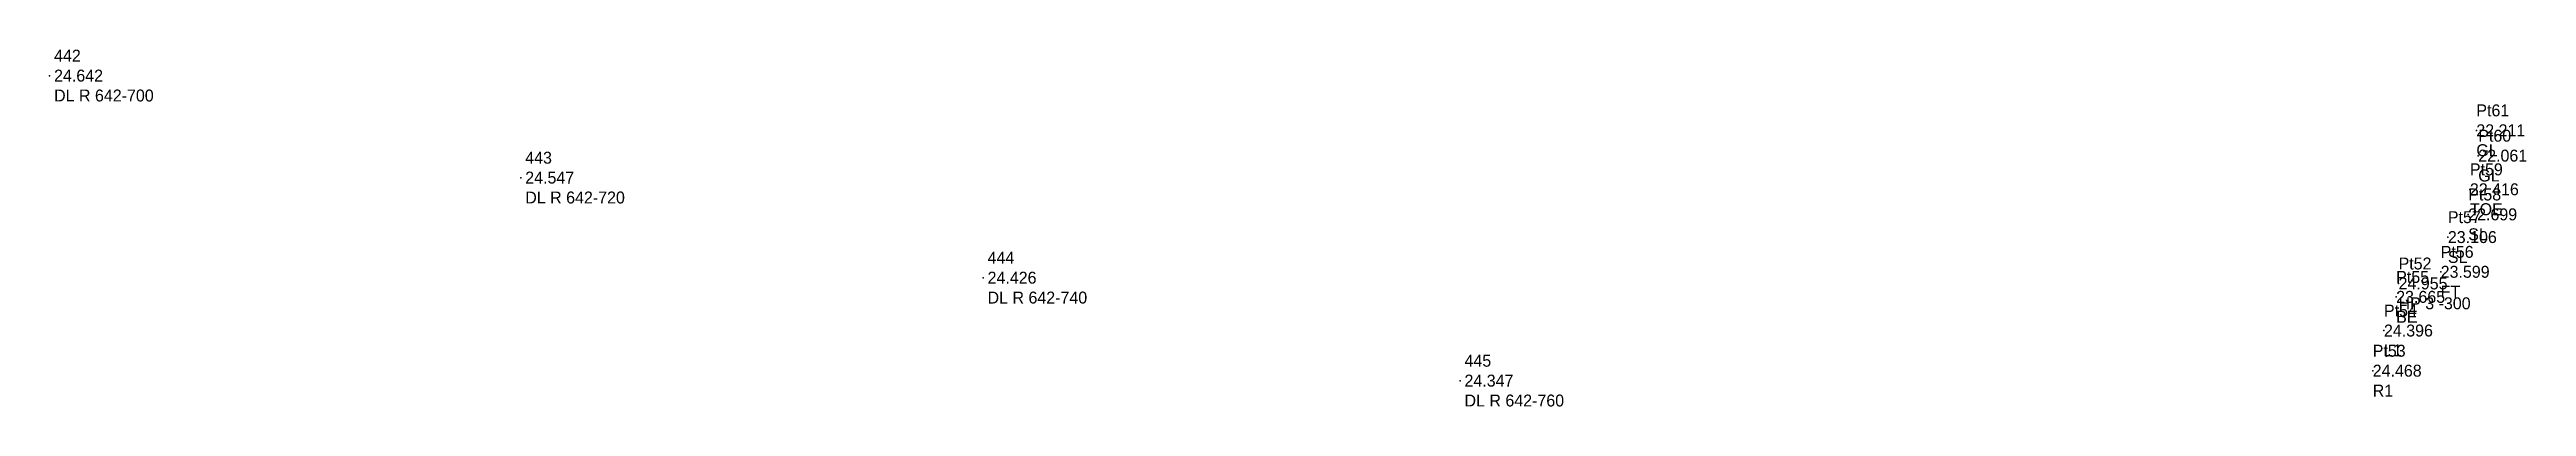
# Model space of a CAD drawing. Header units: metres. Extents: x 169978 to 830021, y 964681 to 1014880.
# Drawn here: x 176312.5 to 176416, y 975898.8 to 975913.7 of the extents above; entities that cross this region are included whole.
import ezdxf

# ---------------------------------------------------------------- set-up
doc = ezdxf.new("R2010")
doc.units = ezdxf.units.M

msp = doc.modelspace()

# ---------------------------------------------------------------- texts
at = {"layer": 'MDU TO TN 3MVN TOMLMR  CH 0-400 TO 5-800_SurveyPoint', "color": 7, "char_height": 0.5, "attachment_point": 4}
for s, insert, width in [('Pt61\\P22.211\\PGL', (176413.9, 975910.34, 22.21), 3), ('Pt60\\P22.061\\PGL', (176413.98, 975909.28, 22.06), 3), ('Pt59\\P22.416\\PTOE', (176413.63, 975907.87, 22.42), 3), ('Pt58\\P22.699\\PSL', (176413.56, 975906.82, 22.7), 3), ('Pt57\\P23.106\\PSL', (176412.71, 975905.87, 23.11), 3), ('Pt52\\P24.955\\PHP 3 -300', (176410.65, 975903.93, 24.95), 5), ('Pt56\\P23.599\\PFT', (176412.41, 975904.42, 23.6), 3), ('Pt55\\P23.665\\PBE', (176410.55, 975903.37, 23.66), 3), ('Pt54\\P24.396\\PL1', (176410.04, 975901.96, 24.4), 3), ('Pt53\\P24.468\\PR1', (176409.57, 975900.28, 24.47), 3)]:
    msp.add_mtext(s, dxfattribs=dict(at, insert=insert, width=width))
at = {"layer": 'MEJ TO TN CH635-600 TOCH647-200_Survey', "char_height": 0.5, "width": 6.5, "attachment_point": 4}
for s, insert in [(' 442\\P 24.642\\P DL R 642-700', (176312.49, 975912.63, 24.64)), (' 443\\P 24.547\\P DL R 642-720', (176332.18, 975908.36, 24.55)), (' 444\\P 24.426\\P DL R 642-740', (176351.5, 975904.17, 24.43)), (' 445\\P 24.347\\P DL R 642-760', (176371.43, 975899.86, 24.35))]:
    msp.add_mtext(s, dxfattribs=dict(at, insert=insert))

# ---------------------------------------------------------------- linework, layer by layer
at = {"layer": 'MDU TO TN 3MVN TOMLMR  CH 0-400 TO 5-800_SurveyPoint'}
for p in [(176413.9, 975910.34, 22.21), (176413.98, 975909.28, 22.06), (176413.63, 975907.87, 22.42), (176413.56, 975906.82, 22.7), (176412.71, 975905.87, 23.11), (176410.65, 975903.93, 24.95), (176412.41, 975904.42, 23.6), (176410.55, 975903.37, 23.66), (176410.04, 975901.96, 24.4), (176409.57, 975900.28, 24.47)]:
    msp.add_point(p, dxfattribs=at)
at = {"layer": 'MEJ TO TN CH635-600 TOCH647-200_Survey'}
for p in [(176312.49, 975912.63, 24.64), (176332.18, 975908.36, 24.55), (176351.5, 975904.17, 24.43), (176371.43, 975899.86, 24.35)]:
    msp.add_point(p, dxfattribs=at)

msp.set_redraw_order([(e.dxf.handle, doc.entitydb.next_handle()) for e in msp.query("TEXT MTEXT ATTDEF DIMENSION ARC_DIMENSION")])  # texts and dimensions are drawn at this point

doc.saveas('drawing.dxf')
